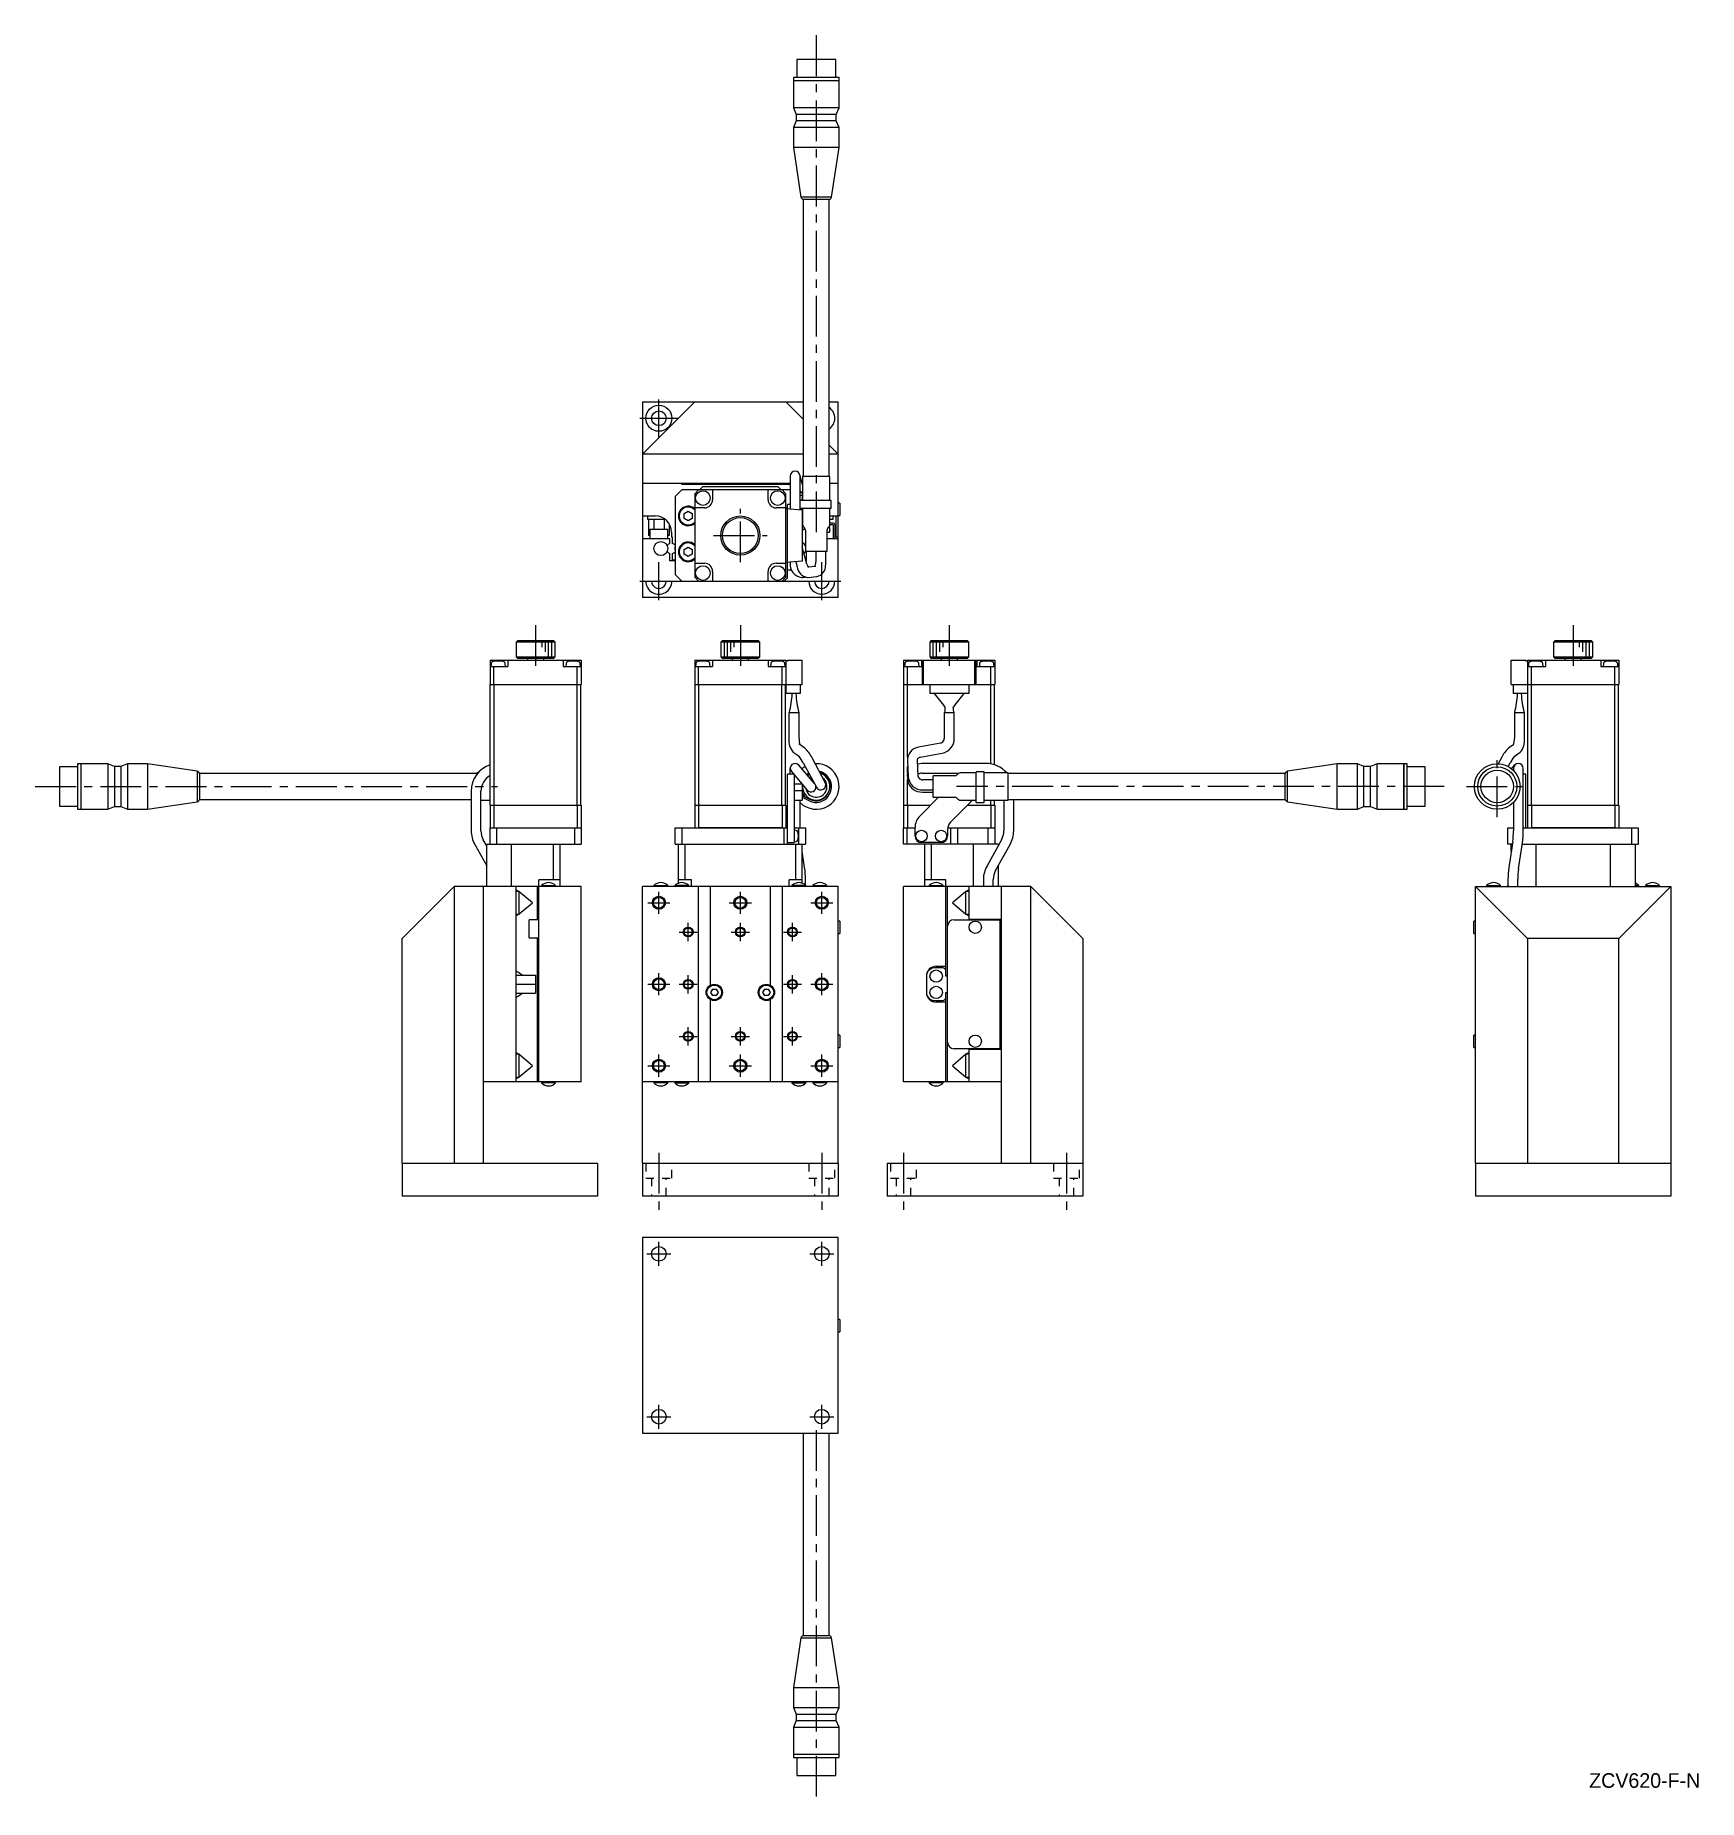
# Model space of a CAD drawing. Extents: x -104 to 406, y 13 to 555.
import ezdxf

# ---------------------------------------------------------------- set-up
doc = ezdxf.new("R2010")
doc.units = 0
doc.header["$LTSCALE"] = 10
doc.linetypes.add('CENTER', pattern=[2, 1.25, -0.25, 0.25, -0.25])
doc.linetypes.add('DOT', pattern=[0.5, 0.25, -0.25])
doc.layers.add('1', color=7, linetype='CONTINUOUS')
doc.styles.get("Standard").update_dxf_attribs({"font": 'FGP教科書体NT-M'})

msp = doc.modelspace()

# ---------------------------------------------------------------- texts
at = {"layer": '1', "color": 7}
msp.add_text('ZCV620-F-N', height=4.5, dxfattribs=at).set_placement((372.759375, 16.993359))

# ---------------------------------------------------------------- linework, layer by layer
at = {"layer": '1', "color": 4, "linetype": 'CENTER'}
for p, q in [((135.562622, 554.908367), (135.562622, 399.908367)), ((87.262622, 431.565473), (87.262622, 443.165473)), ((81.462622, 437.365473), (93.062622, 437.365473)), ((112.262622, 393.165473), (112.262622, 409.565473)), ((104.062622, 401.365473), (120.462622, 401.365473)), ((87.262622, 381.565473), (87.262622, 393.165473)), ((137.262622, 381.565473), (137.262622, 393.165473)), ((81.462622, 387.365473), (93.062622, 387.365473)), ((131.462622, 387.365473), (143.062622, 387.365473)), ((49.438849, 373.893428), (49.438849, 358.893428)), ((112.262622, 373.893428), (112.262622, 358.893428)), ((176.36798, 373.893428), (176.36798, 358.893428)), ((367.840496, 373.893428), (367.840496, 358.893428)), ((344.540496, 314.943429), (344.540496, 333.743426)), ((-104.104045, 324.343428), (37.739138, 324.343428)), ((328.232394, 324.343428), (178.57083, 324.343428)), ((335.140497, 324.343428), (353.940495, 324.343428)), ((83.862622, 288.643428), (90.662622, 288.643428)), ((87.262622, 285.243428), (87.262622, 292.043428)), ((108.862622, 288.643428), (115.662622, 288.643428)), ((112.262622, 285.243428), (112.262622, 292.043428)), ((133.862622, 288.643428), (140.662622, 288.643428)), ((137.262622, 285.243428), (137.262622, 292.043428)), ((96.262622, 276.843428), (96.262622, 282.443428)), ((112.262622, 276.843428), (112.262622, 282.443428)), ((128.262622, 276.843428), (128.262622, 282.443428)), ((93.462622, 279.643428), (99.062622, 279.643428)), ((109.462622, 279.643428), (115.062622, 279.643428)), ((125.462622, 279.643428), (131.062622, 279.643428)), ((87.262622, 260.243428), (87.262622, 267.043428)), ((96.262622, 260.843428), (96.262622, 266.443428)), ((128.262622, 260.843428), (128.262622, 266.443428)), ((137.262622, 260.243428), (137.262622, 267.043428)), ((83.862622, 263.643428), (90.662622, 263.643428)), ((93.462622, 263.643428), (99.062622, 263.643428)), ((125.462622, 263.643428), (131.062622, 263.643428)), ((133.862622, 263.643428), (140.662622, 263.643428)), ((96.262622, 244.843428), (96.262622, 250.443428)), ((112.262622, 244.843428), (112.262622, 250.443428)), ((128.262622, 244.843428), (128.262622, 250.443428)), ((93.462622, 247.643428), (99.062622, 247.643428)), ((109.462622, 247.643428), (115.062622, 247.643428)), ((125.462622, 247.643428), (131.062622, 247.643428)), ((83.862622, 238.643428), (90.662622, 238.643428)), ((87.262622, 235.243428), (87.262622, 242.043428)), ((108.862622, 238.643428), (115.662622, 238.643428)), ((112.262622, 235.243428), (112.262622, 242.043428)), ((133.862622, 238.643428), (140.662622, 238.643428)), ((137.262622, 235.243428), (137.262622, 242.043428)), ((87.262622, 211.914258), (87.262622, 193.893428)), ((137.262622, 211.914258), (137.262622, 193.893428)), ((162.36798, 211.914258), (162.36798, 193.893428)), ((212.36798, 211.914258), (212.36798, 193.893428)), ((87.262622, 177.190333), (87.262622, 184.590333)), ((137.262622, 177.190333), (137.262622, 184.590333)), ((83.562622, 180.890333), (90.962622, 180.890333)), ((133.562622, 180.890333), (140.962622, 180.890333)), ((83.562622, 130.890333), (90.962622, 130.890333)), ((87.262622, 127.190333), (87.262622, 134.590333)), ((133.562622, 130.890333), (140.962622, 130.890333)), ((137.262622, 127.190333), (137.262622, 134.590333)), ((135.562622, 126.798642), (135.562622, 13.347439))]:
    msp.add_line(p, q, dxfattribs=at)
at = {"layer": '1', "color": 7, "linetype": 'CONTINUOUS'}
for p, q in [((129.562624, 547.451261), (129.562624, 541.95126)), ((141.56262, 547.451261), (129.562624, 547.451261)), ((141.56262, 541.95126), (141.56262, 547.451261)), ((128.562623, 541.95126), (128.562623, 540.951258)), ((142.562621, 541.95126), (128.562623, 541.95126)), ((142.562621, 540.951258), (142.562621, 541.95126)), ((128.612623, 540.951258), (128.562623, 540.901258)), ((142.562621, 540.951258), (128.562623, 540.951258)), ((128.562623, 540.901258), (128.562623, 532.644258)), ((142.562621, 540.901258), (128.562623, 540.901258)), ((142.562621, 540.901258), (142.512621, 540.951258)), ((142.562621, 532.644258), (142.562621, 540.901258)), ((128.562623, 532.644258), (129.412622, 530.644258)), ((142.562621, 532.644258), (128.562623, 532.644258)), ((141.712622, 530.644258), (142.562621, 532.644258)), ((129.412622, 528.644258), (128.562623, 526.644258)), ((128.562623, 526.644258), (128.562623, 520.451259)), ((142.562621, 526.644258), (128.562623, 526.644258)), ((129.412622, 530.644258), (129.412622, 528.644258)), ((141.712622, 530.644258), (129.412622, 530.644258)), ((141.712622, 528.644258), (129.412622, 528.644258)), ((141.712622, 528.644258), (141.712622, 530.644258)), ((142.562621, 526.644258), (141.712622, 528.644258)), ((142.562621, 520.451259), (142.562621, 526.644258)), ((128.562623, 520.451259), (130.878297, 505.217277)), ((142.562621, 520.451259), (128.562623, 520.451259)), ((140.246948, 505.217277), (142.562621, 520.451259)), ((140.246948, 505.217277), (130.878297, 505.217277)), ((131.562622, 504.493603), (131.562622, 419.451259)), ((139.562622, 504.493603), (131.562622, 504.493603)), ((139.562622, 419.451259), (139.562622, 504.493603)), ((82.262622, 426.365473), (98.262622, 442.365473)), ((82.262622, 442.365473), (82.262622, 382.365473)), ((82.262622, 442.365473), (131.562622, 442.365473)), ((126.262622, 442.365473), (131.562622, 437.065473)), ((139.562622, 442.365473), (142.262622, 442.365473)), ((142.262622, 382.365473), (142.262622, 442.365473)), ((139.562622, 429.065473), (142.262622, 426.365473)), ((131.562622, 426.365473), (82.262622, 426.365473)), ((142.262622, 426.365473), (139.562622, 426.365473)), ((127.580299, 417.365473), (82.262622, 417.365473)), ((94.262622, 417.065473), (94.262622, 417.365473)), ((127.580299, 417.065473), (94.262622, 417.065473)), ((127.580299, 419.643991), (127.580299, 409.523332)), ((131.362622, 416.921798), (130.529188, 420.032219)), ((130.580299, 409.313552), (130.580299, 419.643991)), ((131.362622, 417.365473), (131.24374, 417.365473)), ((131.362622, 419.451259), (131.362622, 412.115473)), ((139.762622, 419.451259), (131.362622, 419.451259)), ((139.762622, 412.115473), (139.762622, 419.451259)), ((142.262622, 417.365473), (139.762622, 417.365473)), ((94.262622, 415.365473), (92.262622, 413.365473)), ((92.262622, 413.365473), (92.262622, 389.365473)), ((127.580299, 415.365473), (94.262622, 415.365473)), ((99.462622, 415.365473), (98.262622, 414.165473)), ((98.262622, 414.165473), (98.262622, 388.565473)), ((100.762622, 416.365473), (99.762622, 415.365473)), ((100.762622, 416.365473), (123.762622, 416.365473)), ((103.762622, 415.365473), (103.762622, 412.365473)), ((120.762622, 412.365473), (120.762622, 415.365473)), ((124.762622, 415.365473), (123.762622, 416.365473)), ((126.262622, 414.165473), (125.062622, 415.365473)), ((126.262622, 388.565473), (126.262622, 414.165473)), ((131.362622, 414.265473), (130.580299, 415.047797)), ((130.580299, 413.765473), (131.262622, 413.765473)), ((131.262622, 412.265473), (130.580299, 412.265473)), ((140.162622, 412.115473), (130.580299, 412.115473)), ((131.192622, 412.265473), (131.192622, 412.115473)), ((131.262622, 413.765473), (131.262622, 412.115473)), ((140.162622, 409.615473), (140.162622, 412.115473)), ((82.262622, 407.365473), (86.162622, 407.365473)), ((83.762622, 407.365473), (83.762622, 406.365473)), ((83.762622, 406.365473), (89.162622, 406.365473)), ((84.087196, 406.365473), (84.087196, 401.365473)), ((85.674909, 406.365473), (85.674909, 403.365473)), ((88.850336, 406.365473), (88.850336, 403.365473)), ((95.012622, 408.087161), (96.262622, 408.808849)), ((95.012622, 406.643785), (95.012622, 408.087161)), ((96.262622, 405.922097), (95.012622, 406.643785)), ((96.262622, 408.808849), (97.512622, 408.087161)), ((97.512622, 406.643785), (96.262622, 405.922097)), ((97.512622, 408.087161), (97.512622, 406.643785)), ((101.262622, 409.865473), (98.262622, 409.865473)), ((126.262622, 409.865473), (123.262622, 409.865473)), ((126.262622, 409.615473), (131.262622, 409.265833)), ((127.580299, 410.865473), (126.762622, 410.865473)), ((126.762622, 388.365473), (126.762622, 410.865473)), ((140.162622, 409.615473), (130.580299, 409.615473)), ((130.580299, 409.465473), (131.262622, 409.465473)), ((131.192622, 409.615473), (131.192622, 409.465473)), ((131.262622, 409.615473), (131.262622, 393.465107)), ((131.362622, 409.615473), (131.362622, 404.765473)), ((139.762622, 404.765473), (139.762622, 409.615473)), ((139.762622, 407.365473), (142.262622, 407.365473)), ((139.762622, 406.365473), (140.762622, 406.365473)), ((140.762622, 406.365473), (140.762622, 407.365473)), ((141.662622, 400.865473), (141.662622, 407.365473)), ((142.162622, 407.365473), (142.162622, 400.865473)), ((142.762622, 411.265473), (142.262622, 411.265473)), ((142.262622, 407.465473), (142.762622, 407.465473)), ((142.762622, 411.265473), (142.762622, 407.465473)), ((84.512622, 401.365473), (84.087196, 401.365473)), ((84.512622, 403.365473), (90.012622, 403.365473)), ((84.512622, 403.365473), (84.512622, 400.365473)), ((90.012622, 400.365473), (90.012622, 403.365473)), ((90.438049, 401.365473), (90.012622, 401.365473)), ((90.438049, 404.955243), (90.438049, 401.365473)), ((91.162622, 402.365473), (91.162622, 400.865473)), ((91.462622, 400.865473), (91.162622, 400.865473)), ((91.462622, 398.901753), (91.462622, 400.865473)), ((131.262622, 402.865473), (132.050292, 403.653143)), ((131.655516, 404.058366), (131.969729, 403.744153)), ((132.262622, 403.037046), (132.262622, 396.451259)), ((138.862622, 396.451259), (138.862622, 403.037046)), ((138.862622, 402.365473), (139.762622, 402.365473)), ((139.155516, 403.744153), (139.469729, 404.058366)), ((139.762622, 403.865473), (139.276836, 403.865473)), ((140.762622, 404.665473), (139.75761, 404.665473)), ((140.762622, 405.165473), (139.762622, 405.165473)), ((139.762622, 402.365473), (139.762622, 403.865473)), ((140.762622, 404.665473), (140.762622, 400.365473)), ((141.262622, 404.665473), (141.262622, 400.365473)), ((142.162622, 400.865473), (141.662622, 400.865473)), ((90.662622, 400.365473), (82.262622, 400.365473)), ((90.662622, 398.901753), (90.662622, 400.365473)), ((90.662622, 393.565473), (90.662622, 395.829193)), ((91.462622, 393.865473), (91.462622, 395.829193)), ((95.012622, 397.087161), (96.262622, 397.808849)), ((95.012622, 395.643785), (95.012622, 397.087161)), ((96.262622, 394.922097), (95.012622, 395.643785)), ((96.262622, 397.808849), (97.512622, 397.087161)), ((97.512622, 395.643785), (96.262622, 394.922097)), ((97.512622, 397.087161), (97.512622, 395.643785)), ((132.688263, 392.610223), (131.262622, 397.930785)), ((138.862622, 396.451259), (132.262622, 396.451259)), ((132.462622, 396.451259), (132.462622, 393.452324)), ((135.412622, 396.451259), (135.412622, 393.316784)), ((138.512622, 393.316784), (138.512622, 396.451259)), ((142.262622, 400.365473), (138.862622, 400.365473)), ((92.262622, 393.565473), (90.662622, 393.565473)), ((91.462622, 393.865473), (92.262622, 393.865473)), ((98.262622, 392.865473), (101.262622, 392.865473)), ((103.762622, 390.365473), (103.762622, 387.365473)), ((120.762622, 387.365473), (120.762622, 390.365473)), ((123.262622, 392.865473), (126.262622, 392.865473)), ((131.262622, 393.465103), (126.262622, 393.115473)), ((126.762622, 390.865473), (127.971452, 390.865473)), ((127.580299, 393.207614), (127.580299, 392.981882)), ((129.286861, 393.326948), (129.693893, 391.807883)), ((132.35192, 393.865473), (132.462622, 393.865473)), ((132.462622, 393.565473), (132.432304, 393.565473)), ((135.458317, 391.862705), (133.111333, 391.6352)), ((133.218763, 391.510126), (133.14884, 391.585638)), ((82.262622, 387.365473), (142.262622, 387.365473)), ((92.262622, 389.365473), (94.262622, 387.365473)), ((98.262622, 388.565473), (99.462622, 387.365473)), ((125.062622, 387.365473), (126.262622, 388.565473)), ((125.762622, 387.365473), (126.762622, 388.365473)), ((131.102466, 388.483104), (131.257643, 388.492111)), ((131.257643, 388.492111), (131.412094, 388.509832)), ((131.412094, 388.509832), (131.47139, 388.51898)), ((131.47139, 388.51898), (132.122478, 388.626634)), ((132.87501, 388.506197), (133.004582, 388.511244)), ((133.004582, 388.511244), (133.06835, 388.516503)), ((133.06835, 388.516503), (135.757414, 388.777167)), ((142.262622, 382.365473), (82.262622, 382.365473)), ((43.938849, 369.143428), (43.438849, 368.643428)), ((43.438849, 368.643428), (43.438849, 364.143428)), ((55.438849, 368.643428), (43.438849, 368.643428)), ((43.938849, 369.143428), (54.938849, 369.143428)), ((55.438849, 368.643428), (54.938849, 369.143428)), ((55.438849, 364.143428), (55.438849, 368.643428)), ((106.762622, 369.143428), (106.262622, 368.643428)), ((118.262622, 368.643428), (106.262622, 368.643428)), ((106.262622, 368.643428), (106.262622, 364.143428)), ((106.762622, 369.143428), (117.762622, 369.143428)), ((118.262622, 368.643428), (117.762622, 369.143428)), ((118.262622, 364.143428), (118.262622, 368.643428)), ((170.86798, 369.143428), (170.36798, 368.643428)), ((182.36798, 368.643428), (170.36798, 368.643428)), ((170.36798, 368.643428), (170.36798, 364.143428)), ((170.86798, 369.143428), (181.86798, 369.143428)), ((182.36798, 368.643428), (181.86798, 369.143428)), ((182.36798, 364.143428), (182.36798, 368.643428)), ((362.340496, 369.143428), (361.840496, 368.643428)), ((373.840496, 368.643428), (361.840496, 368.643428)), ((361.840496, 368.643428), (361.840496, 364.143428)), ((362.340496, 369.143428), (373.340496, 369.143428)), ((373.840496, 368.643428), (373.340496, 369.143428)), ((373.840496, 364.143428), (373.840496, 368.643428)), ((35.438849, 363.143428), (63.438849, 363.143428)), ((35.438849, 363.143428), (35.438849, 355.643428)), ((40.938849, 363.143428), (40.938849, 361.143428)), ((43.438849, 364.143428), (43.938849, 363.643428)), ((43.438849, 364.143428), (55.438849, 364.143428)), ((54.938849, 363.643428), (43.938849, 363.643428)), ((46.938849, 363.643428), (46.938849, 363.143428)), ((51.938849, 363.143428), (51.938849, 363.643428)), ((54.938849, 363.643428), (55.438849, 364.143428)), ((57.938849, 363.143428), (57.938849, 361.143428)), ((63.438849, 363.143428), (63.438849, 355.643428)), ((98.262622, 363.143428), (126.262622, 363.143428)), ((98.262622, 363.143428), (98.262622, 355.643428)), ((103.762622, 363.143428), (103.762622, 361.143428)), ((106.262622, 364.143428), (118.262622, 364.143428)), ((106.262622, 364.143428), (106.762622, 363.643428)), ((117.762622, 363.643428), (106.762622, 363.643428)), ((109.762622, 363.643428), (109.762622, 363.143428)), ((114.762622, 363.143428), (114.762622, 363.643428)), ((117.762622, 363.643428), (118.262622, 364.143428)), ((120.762622, 363.143428), (120.762622, 361.143428)), ((126.262622, 363.143428), (126.262622, 352.843428)), ((126.762622, 363.143428), (126.762622, 362.843428)), ((126.762622, 363.143428), (131.262622, 363.143428)), ((131.262622, 355.643428), (131.262622, 363.143428)), ((162.36798, 363.143428), (190.36798, 363.143428)), ((162.36798, 363.143428), (162.36798, 355.643428)), ((167.86798, 363.143428), (167.86798, 361.143428)), ((168.152943, 363.143428), (168.152943, 362.843428)), ((168.467614, 355.643428), (168.467614, 363.143428)), ((170.36798, 364.143428), (182.36798, 364.143428)), ((170.36798, 364.143428), (170.86798, 363.643428)), ((181.86798, 363.643428), (170.86798, 363.643428)), ((173.86798, 363.643428), (173.86798, 363.143428)), ((178.86798, 363.143428), (178.86798, 363.643428)), ((181.86798, 363.643428), (182.36798, 364.143428)), ((184.268346, 355.643428), (184.268346, 363.143428)), ((184.583016, 363.143428), (184.583016, 362.843428)), ((184.86798, 363.143428), (184.86798, 361.143428)), ((190.36798, 363.143428), (190.36798, 355.643428)), ((348.840496, 355.643428), (348.840496, 363.143428)), ((348.840496, 363.143428), (353.340496, 363.143428)), ((353.340496, 363.143428), (353.340496, 362.843428)), ((353.840496, 363.143428), (353.840496, 352.843428)), ((353.840496, 363.143428), (381.840496, 363.143428)), ((359.340496, 363.143428), (359.340496, 361.143428)), ((361.840496, 364.143428), (373.840496, 364.143428)), ((361.840496, 364.143428), (362.340496, 363.643428)), ((373.340496, 363.643428), (362.340496, 363.643428)), ((365.340496, 363.643428), (365.340496, 363.143428)), ((370.340496, 363.143428), (370.340496, 363.643428)), ((373.340496, 363.643428), (373.840496, 364.143428)), ((376.340496, 363.143428), (376.340496, 361.143428)), ((381.840496, 363.143428), (381.840496, 355.643428)), ((35.438849, 361.143428), (40.938849, 361.143428)), ((35.77505, 362.128707), (35.688849, 361.143428)), ((36.638849, 355.643428), (36.638849, 361.143428)), ((40.188849, 361.143428), (40.102648, 362.128707)), ((57.938849, 361.143428), (63.438849, 361.143428)), ((58.77505, 362.128707), (58.688849, 361.143428)), ((62.238849, 355.643428), (62.238849, 361.143428)), ((63.188849, 361.143428), (63.102648, 362.128707)), ((98.262622, 361.143428), (103.762622, 361.143428)), ((98.598823, 362.128707), (98.512622, 361.143428)), ((99.462622, 355.643428), (99.462622, 361.143428)), ((103.012622, 361.143428), (102.926422, 362.128707)), ((120.762622, 361.143428), (126.262622, 361.143428)), ((121.598823, 362.128707), (121.512622, 361.143428)), ((125.062622, 355.643428), (125.062622, 361.143428)), ((126.012622, 361.143428), (125.926422, 362.128707)), ((126.762622, 362.843428), (126.262622, 362.843428)), ((162.36798, 361.143428), (167.86798, 361.143428)), ((162.704181, 362.128707), (162.61798, 361.143428)), ((163.56798, 355.643428), (163.56798, 361.143428)), ((167.11798, 361.143428), (167.031779, 362.128707)), ((168.11798, 355.643428), (168.11798, 362.843428)), ((168.152943, 362.843428), (168.11798, 362.843428)), ((184.61798, 362.843428), (184.583016, 362.843428)), ((184.61798, 355.643428), (184.61798, 362.843428)), ((184.86798, 361.143428), (190.36798, 361.143428)), ((185.704181, 362.128707), (185.61798, 361.143428)), ((189.16798, 355.643428), (189.16798, 361.143428)), ((190.11798, 361.143428), (190.031779, 362.128707)), ((353.840496, 362.843428), (353.340496, 362.843428)), ((353.840496, 361.143428), (359.340496, 361.143428)), ((354.176697, 362.128707), (354.090496, 361.143428)), ((355.040496, 355.643428), (355.040496, 361.143428)), ((358.590496, 361.143428), (358.504295, 362.128707)), ((376.340496, 361.143428), (381.840496, 361.143428)), ((377.176697, 362.128707), (377.090496, 361.143428)), ((380.640496, 355.643428), (380.640496, 361.143428)), ((381.590496, 361.143428), (381.504295, 362.128707)), ((35.438849, 355.643428), (63.438849, 355.643428)), ((35.538849, 318.643428), (35.538849, 355.643428)), ((36.68027, 318.643428), (36.68027, 355.643428)), ((62.197428, 318.643428), (62.197428, 355.643428)), ((63.338849, 318.643428), (63.338849, 355.643428)), ((98.262622, 355.643428), (131.262622, 355.643428)), ((98.362622, 318.643428), (98.362622, 355.643428)), ((99.504044, 318.643428), (99.504044, 355.643428)), ((125.021201, 318.643428), (125.021201, 355.643428)), ((126.162622, 318.643428), (126.162622, 355.643428)), ((130.662622, 352.843428), (126.262622, 352.843428)), ((130.662622, 355.643428), (130.662622, 352.843428)), ((162.36798, 355.643428), (190.36798, 355.643428)), ((162.46798, 318.643428), (162.46798, 355.643428)), ((163.609401, 333.362702), (163.609401, 355.643428)), ((170.36798, 355.643428), (170.36798, 352.843428)), ((182.36798, 352.843428), (170.36798, 352.843428)), ((182.36798, 355.643428), (182.36798, 352.843428)), ((189.126559, 331.271909), (189.126559, 355.643428)), ((190.26798, 330.987414), (190.26798, 355.643428)), ((348.840496, 355.643428), (381.840496, 355.643428)), ((349.440496, 355.643428), (349.440496, 352.843428)), ((353.840496, 352.843428), (349.440496, 352.843428)), ((353.940496, 318.643428), (353.940496, 355.643428)), ((355.081918, 318.643428), (355.081918, 355.643428)), ((380.599075, 318.643428), (380.599075, 355.643428)), ((381.740496, 318.643428), (381.740496, 355.643428)), ((127.187622, 347.043428), (130.287622, 347.043428)), ((127.187622, 347.043428), (127.187622, 339.060727)), ((130.287622, 339.060727), (130.287622, 347.043428)), ((174.817981, 347.043428), (177.917981, 347.043428)), ((174.817981, 347.043428), (174.817981, 339.060727)), ((175.069092, 348.787546), (175.115538, 348.670937)), ((177.583409, 348.510017), (177.61704, 348.66045)), ((177.61704, 348.66045), (177.656894, 348.767139)), ((177.656894, 348.767139), (177.741283, 348.908955)), ((177.917981, 339.060727), (177.917981, 347.043428)), ((349.815496, 347.043428), (349.815496, 339.060727)), ((349.815496, 347.043428), (352.915496, 347.043428)), ((352.915496, 339.060727), (352.915496, 347.043428)), ((132.063775, 336.152926), (130.251946, 337.387279)), ((173.695049, 337.631106), (166.933212, 336.396752)), ((173.745275, 337.641334), (173.695049, 337.631106)), ((173.881924, 337.680229), (173.745275, 337.641334)), ((174.012163, 337.733435), (173.881924, 337.680229)), ((174.134776, 337.7997), (174.012163, 337.733435)), ((348.039344, 336.152926), (348.031533, 336.147579)), ((349.607506, 337.221276), (348.039344, 336.152926)), ((-91.146938, 331.343427), (-91.146938, 317.343429)), ((-90.146936, 331.343427), (-91.146938, 331.343427)), ((-90.146936, 331.343427), (-90.146936, 317.343429)), ((-90.096936, 331.343427), (-90.146936, 331.293427)), ((-90.096936, 331.343427), (-90.096936, 317.343429)), ((-81.839936, 331.343427), (-90.096936, 331.343427)), ((-81.839936, 331.343427), (-81.839936, 317.343429)), ((-79.839936, 330.493428), (-81.839936, 331.343427)), ((-79.839936, 330.493428), (-79.839936, 318.193428)), ((-77.839936, 330.493428), (-79.839936, 330.493428)), ((-75.839936, 331.343427), (-77.839936, 330.493428)), ((-77.839936, 330.493428), (-77.839936, 318.193428)), ((-75.839936, 331.343427), (-75.839936, 317.343429)), ((-69.646937, 331.343427), (-75.839936, 331.343427)), ((-69.646937, 331.343427), (-69.646937, 317.343429)), ((-54.412955, 329.027753), (-69.646937, 331.343427)), ((128.496435, 334.832268), (128.506552, 334.825327)), ((128.506552, 334.825327), (130.267426, 333.625688)), ((134.973705, 325.270381), (130.224409, 330.871816)), ((131.553384, 331.636679), (135.597205, 324.109851)), ((138.32804, 325.577004), (134.28422, 333.103832)), ((163.513876, 332.289643), (163.774541, 327.284445)), ((163.609401, 328.503132), (163.609401, 330.455403)), ((166.609681, 332.450869), (166.611388, 332.558146)), ((166.870345, 327.445671), (166.609681, 332.450869)), ((166.611388, 332.558146), (166.634182, 332.686957)), ((166.634182, 332.686957), (166.686619, 332.822889)), ((167.984389, 331.401758), (166.672606, 331.239735)), ((166.686619, 332.822889), (166.750922, 332.92761)), ((166.750922, 332.92761), (166.823365, 333.013999)), ((166.823365, 333.013999), (166.902275, 333.087334)), ((166.902275, 333.087334), (166.996667, 333.156884)), ((167.489908, 333.347147), (174.251745, 334.581501)), ((187.646498, 331.401758), (167.984389, 331.401758)), ((295.453766, 331.343427), (280.219784, 329.027753)), ((295.453766, 317.343429), (295.453766, 331.343427)), ((301.646765, 331.343427), (295.453766, 331.343427)), ((301.646765, 317.343429), (301.646765, 331.343427)), ((303.646765, 330.493428), (301.646765, 331.343427)), ((303.646765, 318.193428), (303.646765, 330.493428)), ((305.646765, 330.493428), (303.646765, 330.493428)), ((307.646765, 331.343427), (305.646765, 330.493428)), ((305.646765, 318.193428), (305.646765, 330.493428)), ((307.646765, 317.343429), (307.646765, 331.343427)), ((315.903765, 331.343427), (307.646765, 331.343427)), ((315.903765, 317.343429), (315.903765, 331.343427)), ((315.953765, 331.293427), (315.903765, 331.343427)), ((315.953765, 317.343429), (315.953765, 331.343427)), ((316.953767, 331.343427), (315.953765, 331.343427)), ((316.953767, 317.343429), (316.953767, 331.343427)), ((345.818899, 333.103832), (344.868971, 331.335716)), ((347.92375, 330.471525), (348.549734, 331.636679)), ((348.951769, 329.778559), (349.87871, 330.871816)), ((349.784738, 333.590973), (351.596567, 334.825327)), ((-96.646939, 330.343426), (-96.646939, 318.34343)), ((-91.146938, 330.343426), (-96.646939, 330.343426)), ((-54.412955, 329.027753), (-54.412955, 319.659102)), ((-53.689281, 328.343428), (-53.689281, 320.343428)), ((31.353063, 328.343428), (-53.689281, 328.343428)), ((31.353063, 328.543428), (31.353063, 327.992052)), ((31.802536, 328.543428), (31.353063, 328.543428)), ((128.604542, 328.143428), (126.762622, 328.143428)), ((126.762622, 306.643428), (126.762622, 328.143428)), ((127.580299, 328.143428), (127.580299, 329.901758)), ((127.936188, 328.931699), (132.818513, 323.17337)), ((128.762622, 327.956984), (128.762622, 307.143428)), ((128.762622, 325.143428), (131.148157, 325.143428)), ((131.262622, 325.008424), (131.262622, 320.093428)), ((133.256106, 328.293281), (132.67338, 327.98344)), ((163.51592, 327.161996), (163.681611, 325.980105)), ((163.609401, 318.643428), (163.609401, 326.495188)), ((166.870872, 327.436581), (166.870345, 327.445671)), ((166.890416, 327.30528), (166.870872, 327.436581)), ((166.926789, 327.188995), (166.890416, 327.30528)), ((166.975809, 327.084154), (166.926789, 327.188995)), ((167.035445, 326.988095), (166.975809, 327.084154)), ((167.984389, 328.401758), (179.254882, 328.401758)), ((171.453766, 326.393428), (168.319291, 326.393428)), ((171.453766, 321.043428), (171.453766, 327.643428)), ((178.039553, 327.643428), (171.453766, 327.643428)), ((179.060873, 328.250534), (178.74666, 327.936321)), ((184.61798, 328.543428), (179.76798, 328.543428)), ((184.61798, 319.443428), (184.61798, 328.843428)), ((187.11798, 328.843428), (184.61798, 328.843428)), ((187.11798, 319.443428), (187.11798, 328.843428)), ((194.453766, 328.543428), (187.11798, 328.543428)), ((194.453766, 320.143428), (194.453766, 328.543428)), ((279.49611, 328.343428), (194.453766, 328.343428)), ((279.49611, 320.343428), (279.49611, 328.343428)), ((280.219784, 319.659102), (280.219784, 329.027753)), ((322.453768, 330.343426), (316.953767, 330.343426)), ((322.453768, 318.34343), (322.453768, 330.343426)), ((349.52282, 329.901758), (349.52282, 329.260382)), ((352.52282, 310.777402), (352.52282, 329.901758)), ((353.340496, 328.143428), (352.52282, 328.143428)), ((353.340496, 311.643428), (353.340496, 328.143428)), ((-69.646937, 317.343429), (-54.412955, 319.659102)), ((-53.689281, 320.343428), (29.660331, 320.343428)), ((29.660331, 322.901758), (29.660331, 310.777402)), ((32.660331, 310.777402), (32.660331, 322.901758)), ((32.660331, 320.143428), (35.538849, 320.143428)), ((128.762622, 323.143428), (131.262622, 323.143428)), ((128.762622, 320.093428), (131.262622, 320.093428)), ((130.580299, 311.643428), (130.580299, 320.093428)), ((131.262622, 321.619813), (133.490842, 320.435048)), ((131.262622, 321.053528), (133.256106, 319.993574)), ((167.332446, 315.264748), (173.111126, 321.043428)), ((168.15008, 322.643428), (171.453766, 322.643428)), ((168.319291, 323.293428), (171.453766, 323.293428)), ((171.453766, 321.043428), (178.039553, 321.043428)), ((183.474834, 320.093428), (176.74666, 313.365253)), ((178.74666, 320.750534), (179.060873, 320.436321)), ((179.346917, 320.236396), (179.385225, 320.093428)), ((179.385225, 320.093428), (184.052659, 320.093428)), ((179.76798, 320.143428), (184.61798, 320.143428)), ((184.052659, 320.093428), (184.066056, 320.143428)), ((187.11798, 320.143428), (194.453766, 320.143428)), ((187.76798, 320.093428), (188.26798, 320.093428)), ((189.126559, 318.643428), (189.126559, 320.143428)), ((190.26798, 318.643428), (190.26798, 320.143428)), ((193.146498, 320.143428), (193.146498, 310.777402)), ((194.453766, 320.343428), (279.49611, 320.343428)), ((196.146498, 310.777402), (196.146498, 320.343428)), ((280.219784, 319.659102), (295.453766, 317.343429)), ((-96.646939, 318.34343), (-91.146938, 318.34343)), ((-91.146938, 317.343429), (-90.146936, 317.343429)), ((-90.146936, 317.393429), (-90.096936, 317.343429)), ((-90.096936, 317.343429), (-81.839936, 317.343429)), ((-81.839936, 317.343429), (-79.839936, 318.193428)), ((-79.839936, 318.193428), (-77.839936, 318.193428)), ((-77.839936, 318.193428), (-75.839936, 317.343429)), ((-75.839936, 317.343429), (-69.646937, 317.343429)), ((35.438849, 318.643428), (35.438849, 311.743428)), ((35.438849, 318.643428), (63.438849, 318.643428)), ((36.638849, 318.643428), (36.638849, 311.643428)), ((62.238849, 318.643428), (62.238849, 311.643428)), ((63.438849, 318.643428), (63.438849, 311.743428)), ((98.262622, 318.643428), (98.262622, 311.643428)), ((98.262622, 318.643428), (126.262622, 318.643428)), ((99.462622, 318.643428), (99.462622, 311.743428)), ((125.062622, 318.643428), (125.062622, 311.743428)), ((126.262622, 318.643428), (126.262622, 311.643428)), ((162.36798, 318.643428), (162.36798, 311.743428)), ((162.36798, 318.643428), (170.711126, 318.643428)), ((163.56798, 318.643428), (163.56798, 311.643428)), ((182.024834, 318.643428), (190.36798, 318.643428)), ((184.61798, 319.443428), (187.11798, 319.443428)), ((189.16798, 318.643428), (189.16798, 311.643428)), ((190.36798, 318.643428), (190.36798, 311.743428)), ((295.453766, 317.343429), (301.646765, 317.343429)), ((301.646765, 317.343429), (303.646765, 318.193428)), ((303.646765, 318.193428), (305.646765, 318.193428)), ((305.646765, 318.193428), (307.646765, 317.343429)), ((307.646765, 317.343429), (315.903765, 317.343429)), ((315.903765, 317.343429), (315.953765, 317.393429)), ((315.953765, 317.343429), (316.953767, 317.343429)), ((316.953767, 318.34343), (322.453768, 318.34343)), ((349.52282, 319.426474), (349.52282, 310.777402)), ((353.840496, 318.643428), (353.840496, 311.643428)), ((353.840496, 318.643428), (381.840496, 318.643428)), ((355.040496, 318.643428), (355.040496, 311.743428)), ((380.640496, 318.643428), (380.640496, 311.743428)), ((381.840496, 318.643428), (381.840496, 311.643428)), ((35.438849, 311.743428), (35.538849, 311.643428)), ((35.438849, 306.643428), (35.438849, 311.643428)), ((35.438849, 311.643428), (63.438849, 311.643428)), ((37.438849, 311.643428), (37.438849, 306.643428)), ((61.438849, 306.643428), (61.438849, 311.643428)), ((63.338849, 311.643428), (63.438849, 311.743428)), ((63.438849, 311.643428), (63.438849, 306.643428)), ((92.262622, 306.643428), (92.262622, 311.643428)), ((92.262622, 311.643428), (126.762622, 311.643428)), ((94.262622, 311.643428), (94.262622, 306.643428)), ((99.362622, 311.643428), (99.462622, 311.743428)), ((99.462622, 311.743428), (125.062622, 311.743428)), ((125.062622, 311.743428), (125.162622, 311.643428)), ((125.762622, 306.643428), (125.762622, 311.643428)), ((128.762622, 311.643428), (132.262622, 311.643428)), ((129.44541, 310.833692), (128.762622, 310.893428)), ((130.262622, 306.643428), (130.262622, 311.643428)), ((132.262622, 311.643428), (132.262622, 306.643428)), ((162.36798, 311.743428), (162.46798, 311.643428)), ((162.36798, 306.643428), (162.36798, 311.643428)), ((162.36798, 311.643428), (165.86798, 311.643428)), ((163.36798, 311.643428), (163.36798, 306.643428)), ((165.86798, 309.143428), (165.86798, 311.729214)), ((175.86798, 311.243933), (175.86798, 309.143428)), ((175.894698, 311.643428), (190.36798, 311.643428)), ((176.86798, 306.643428), (176.86798, 311.643428)), ((178.86798, 311.643428), (178.86798, 306.643428)), ((188.36798, 306.643428), (188.36798, 311.643428)), ((190.26798, 311.643428), (190.36798, 311.743428)), ((190.36798, 311.643428), (190.36798, 306.643428)), ((347.840496, 306.643428), (347.840496, 311.643428)), ((347.840496, 311.643428), (349.52282, 311.643428)), ((352.52282, 311.643428), (387.840496, 311.643428)), ((354.940496, 311.643428), (355.040496, 311.743428)), ((355.040496, 311.743428), (380.640496, 311.743428)), ((380.640496, 311.743428), (380.740496, 311.643428)), ((385.840496, 306.643428), (385.840496, 311.643428)), ((387.840496, 311.643428), (387.840496, 306.643428)), ((30.756144, 306.546815), (34.438849, 299.943168)), ((34.438849, 306.102593), (33.376252, 308.00799)), ((34.438849, 293.643428), (34.438849, 306.643428)), ((34.438849, 306.643428), (63.438849, 306.643428)), ((41.938849, 306.643428), (41.938849, 293.643428)), ((54.938849, 295.643428), (54.938849, 306.643428)), ((56.938849, 293.643428), (56.938849, 306.643428)), ((92.262622, 306.643428), (132.262622, 306.643428)), ((93.262622, 294.671855), (93.262622, 306.643428)), ((95.262622, 306.643428), (95.262622, 295.643428)), ((126.762622, 307.143428), (128.762622, 307.143428)), ((128.762622, 307.393428), (129.44541, 307.453164)), ((129.262622, 295.643428), (129.262622, 306.643428)), ((131.262622, 294.671855), (131.262622, 306.643428)), ((132.003425, 299.489466), (131.262622, 304.447011)), ((191.36798, 306.643428), (162.36798, 306.643428)), ((173.86798, 307.143428), (167.86798, 307.143428)), ((168.86798, 293.643428), (168.86798, 306.643428)), ((170.86798, 306.643428), (170.86798, 295.643428)), ((183.86798, 293.643428), (183.86798, 306.643428)), ((192.430577, 308.00799), (187.963793, 299.998371)), ((190.583901, 298.537196), (195.050685, 306.546815)), ((191.36798, 306.643428), (191.36798, 306.102593)), ((349.168705, 306.643428), (347.840496, 306.643428)), ((349.296565, 307.499085), (348.099694, 299.489466)), ((348.840496, 304.447011), (348.840496, 306.643428)), ((351.066751, 299.046101), (352.263622, 307.05572)), ((352.202014, 306.643428), (387.840496, 306.643428)), ((356.340496, 306.643428), (356.340496, 293.643428)), ((379.340496, 293.643428), (379.340496, 306.643428)), ((386.840496, 306.643428), (386.840496, 293.643428)), ((191.36798, 299.943168), (191.36798, 293.643428)), ((24.438849, 293.643428), (8.438849, 277.643428)), ((24.438849, 293.643428), (24.438849, 208.743428)), ((63.438849, 293.643428), (24.438849, 293.643428)), ((33.438849, 208.643428), (33.438849, 293.643428)), ((43.438849, 233.643428), (43.438849, 293.643428)), ((43.561367, 292.543428), (43.438849, 292.385085)), ((44.310026, 292.14362), (43.561367, 292.543428)), ((49.938849, 293.643428), (49.938849, 283.393428)), ((56.938849, 295.643428), (50.438849, 295.643428)), ((50.438849, 233.643428), (50.438849, 295.643428)), ((51.288849, 293.935675), (55.588849, 293.935675)), ((51.288849, 293.935675), (51.288849, 293.643428)), ((55.588849, 293.643428), (55.588849, 293.935675)), ((63.438849, 233.643428), (63.438849, 293.643428)), ((142.262622, 293.643428), (82.262622, 293.643428)), ((82.262622, 208.743428), (82.262622, 293.643428)), ((85.712622, 293.935675), (85.712622, 293.643428)), ((85.712622, 293.935675), (90.012622, 293.935675)), ((90.012622, 293.643428), (90.012622, 293.935675)), ((92.112622, 293.935675), (92.112622, 293.643428)), ((96.412622, 293.935675), (92.112622, 293.935675)), ((97.262622, 295.643428), (93.262622, 295.643428)), ((96.412622, 293.643428), (96.412622, 293.935675)), ((97.262622, 293.643428), (97.262622, 295.643428)), ((99.462622, 233.643428), (99.462622, 293.643428)), ((103.062622, 263.336599), (103.062622, 293.643428)), ((121.462622, 293.643428), (121.462622, 263.336599)), ((125.062622, 293.643428), (125.062622, 233.643428)), ((127.262622, 293.643428), (127.262622, 295.643428)), ((131.262622, 295.643428), (127.262622, 295.643428)), ((128.112622, 293.935675), (128.112622, 293.643428)), ((132.412622, 293.935675), (128.112622, 293.935675)), ((132.262622, 294.079496), (132.262622, 295.767783)), ((132.412622, 293.643428), (132.412622, 293.935675)), ((134.512622, 293.935675), (134.512622, 293.643428)), ((134.512622, 293.935675), (138.812622, 293.935675)), ((138.812622, 293.643428), (138.812622, 293.935675)), ((142.262622, 208.743428), (142.262622, 293.643428)), ((162.36798, 233.643428), (162.36798, 293.643428)), ((201.36798, 293.643428), (162.36798, 293.643428)), ((175.36798, 295.643428), (168.86798, 295.643428)), ((170.21798, 293.935675), (174.51798, 293.935675)), ((170.21798, 293.935675), (170.21798, 293.643428)), ((174.51798, 293.643428), (174.51798, 293.935675)), ((175.36798, 266.143428), (175.36798, 295.643428)), ((175.86798, 233.643428), (175.86798, 293.643428)), ((182.245462, 292.543428), (181.496775, 292.1436)), ((182.36798, 292.385085), (182.245462, 292.543428)), ((182.36798, 293.643428), (182.36798, 283.443428)), ((186.86798, 295.767783), (186.86798, 293.643428)), ((189.86798, 293.643428), (189.86798, 295.767783)), ((192.36798, 208.643428), (192.36798, 293.643428)), ((201.36798, 208.743428), (201.36798, 293.643428)), ((217.36798, 277.643428), (201.36798, 293.643428)), ((337.840496, 208.743428), (337.840496, 293.643428)), ((353.840496, 277.643428), (337.840496, 293.643428)), ((337.840496, 293.643428), (397.840496, 293.643428)), ((341.290496, 293.935675), (345.590496, 293.935675)), ((341.290496, 293.935675), (341.290496, 293.643428)), ((345.590496, 293.643428), (345.590496, 293.935675)), ((347.840496, 293.935675), (347.690496, 293.935675)), ((347.690496, 293.935675), (347.690496, 293.643428)), ((347.840496, 295.767783), (347.840496, 293.643428)), ((350.840496, 293.643428), (350.840496, 295.767783)), ((397.840496, 293.643428), (381.840496, 277.643428)), ((387.990496, 293.935675), (386.840496, 293.935675)), ((387.990496, 293.643428), (387.990496, 293.935675)), ((390.090496, 293.935675), (394.390496, 293.935675)), ((390.090496, 293.935675), (390.090496, 293.643428)), ((394.390496, 293.643428), (394.390496, 293.935675)), ((397.840496, 293.643428), (397.840496, 208.743428)), ((44.438849, 292.143428), (43.438849, 292.143428)), ((48.438849, 288.643428), (44.438599, 292.049491)), ((44.438631, 285.237388), (48.438849, 288.643428)), ((44.438849, 285.143428), (44.438849, 292.143428)), ((181.368199, 292.049468), (177.36798, 288.643428)), ((177.36798, 288.643428), (181.368229, 285.237365)), ((181.36798, 292.143428), (181.36798, 285.143428)), ((182.36798, 292.143428), (181.36798, 292.143428)), ((43.438849, 285.143428), (44.438849, 285.143428)), ((43.438849, 284.90177), (43.561367, 284.743428)), ((43.561367, 284.743428), (44.310054, 285.143256)), ((47.438849, 277.893428), (47.438849, 283.393428)), ((50.438849, 283.393428), (47.438849, 283.393428)), ((142.762622, 283.043428), (142.262622, 283.043428)), ((142.762622, 283.043428), (142.762622, 279.243428)), ((177.86798, 283.443428), (191.86798, 283.443428)), ((181.36798, 285.143428), (182.36798, 285.143428)), ((181.496802, 285.143236), (182.245462, 284.743428)), ((182.245462, 284.743428), (182.36798, 284.90177)), ((182.36798, 283.643428), (192.36798, 283.643428)), ((190.86798, 283.643428), (190.86798, 283.443428)), ((191.86798, 283.443428), (191.86798, 243.843428)), ((337.340496, 279.243428), (337.340496, 283.043428)), ((337.840496, 283.043428), (337.340496, 283.043428)), ((8.438849, 208.743428), (8.438849, 277.643428)), ((47.438849, 277.893428), (50.438849, 277.893428)), ((49.938849, 277.893428), (49.938849, 233.643428)), ((142.262622, 279.243428), (142.762622, 279.243428)), ((217.36798, 277.643428), (217.36798, 208.743428)), ((337.340496, 279.243428), (337.840496, 279.243428)), ((381.840496, 277.643428), (353.840496, 277.643428)), ((353.840496, 277.643428), (353.840496, 208.743428)), ((381.840496, 208.743428), (381.840496, 277.643428)), ((43.561367, 267.543428), (43.438849, 267.385085)), ((43.438849, 266.393428), (49.438849, 266.393428)), ((43.656985, 267.526707), (43.561367, 267.543428)), ((43.78999, 267.472447), (43.656985, 267.526707)), ((49.438849, 266.393428), (49.438849, 260.893428)), ((169.36798, 266.143428), (169.36798, 261.143428)), ((174.36798, 268.643428), (171.86798, 268.643428)), ((172.36798, 269.143428), (175.36798, 269.143428)), ((175.86798, 266.143428), (175.36798, 266.143428)), ((43.438849, 263.643428), (49.438849, 263.643428)), ((43.438849, 260.893428), (49.438849, 260.893428)), ((103.685272, 262.143428), (103.107922, 261.143428)), ((103.107922, 261.143428), (103.685272, 260.143428)), ((103.685272, 262.143428), (104.839972, 262.143428)), ((104.839972, 260.143428), (103.685272, 260.143428)), ((104.839972, 262.143428), (105.417323, 261.143428)), ((105.417323, 261.143428), (104.839972, 260.143428)), ((119.685272, 262.143428), (119.107922, 261.143428)), ((119.107922, 261.143428), (119.685272, 260.143428)), ((119.685272, 262.143428), (120.839972, 262.143428)), ((120.839972, 260.143428), (119.685272, 260.143428)), ((120.839972, 262.143428), (121.417323, 261.143428)), ((121.417323, 261.143428), (120.839972, 260.143428)), ((175.36798, 261.143428), (175.86798, 261.143428)), ((175.36798, 233.643428), (175.36798, 261.143428)), ((43.438849, 259.90177), (43.561367, 259.743428)), ((43.561367, 259.743428), (43.696035, 259.773445)), ((103.062622, 233.643428), (103.062622, 258.950256)), ((121.462622, 258.950256), (121.462622, 233.643428)), ((171.86798, 258.643428), (174.36798, 258.643428)), ((175.36798, 258.143428), (172.36798, 258.143428)), ((142.762622, 248.043428), (142.262622, 248.043428)), ((142.262622, 244.243428), (142.762622, 244.243428)), ((142.762622, 248.043428), (142.762622, 244.243428)), ((191.86798, 243.843428), (177.86798, 243.843428)), ((182.36798, 243.843428), (182.36798, 233.643428)), ((190.86798, 243.843428), (190.86798, 243.643428)), ((337.340496, 244.243428), (337.340496, 248.043428)), ((337.840496, 248.043428), (337.340496, 248.043428)), ((337.340496, 244.243428), (337.840496, 244.243428)), ((43.561374, 242.543428), (43.438849, 242.385085)), ((44.438849, 242.143428), (43.438849, 242.143428)), ((44.310127, 242.143547), (43.561374, 242.543428)), ((48.438849, 238.643428), (44.438157, 242.04982)), ((44.438305, 235.237146), (48.438849, 238.643428)), ((44.438849, 235.143428), (44.438849, 242.143428)), ((181.368117, 242.049407), (177.36798, 238.643428)), ((177.36798, 238.643428), (181.368443, 235.237206)), ((181.36798, 242.143428), (181.36798, 235.143428)), ((182.36798, 242.143428), (181.36798, 242.143428)), ((182.245461, 242.543428), (181.497316, 242.143989)), ((182.36798, 242.385085), (182.245461, 242.543428)), ((192.36798, 243.643428), (182.36798, 243.643428)), ((63.438849, 233.643428), (33.438849, 233.643428)), ((43.438849, 235.143428), (44.438849, 235.143428)), ((43.438849, 234.90177), (43.56137, 234.743428)), ((43.56137, 234.743428), (44.309509, 235.142864)), ((51.288849, 233.643428), (51.288849, 233.35118)), ((55.588849, 233.35118), (51.288849, 233.35118)), ((55.588849, 233.35118), (55.588849, 233.643428)), ((142.262622, 233.643428), (82.262622, 233.643428)), ((85.712622, 233.643428), (85.712622, 233.35118)), ((90.012622, 233.35118), (85.712622, 233.35118)), ((90.012622, 233.35118), (90.012622, 233.643428)), ((92.112622, 233.643428), (92.112622, 233.35118)), ((92.112622, 233.35118), (96.412622, 233.35118)), ((96.412622, 233.35118), (96.412622, 233.643428)), ((128.112622, 233.643428), (128.112622, 233.35118)), ((128.112622, 233.35118), (132.412622, 233.35118)), ((132.412622, 233.35118), (132.412622, 233.643428)), ((134.512622, 233.643428), (134.512622, 233.35118)), ((138.812622, 233.35118), (134.512622, 233.35118)), ((138.812622, 233.35118), (138.812622, 233.643428)), ((192.36798, 233.643428), (162.36798, 233.643428)), ((170.21798, 233.643428), (170.21798, 233.35118)), ((174.51798, 233.35118), (170.21798, 233.35118)), ((174.51798, 233.35118), (174.51798, 233.643428)), ((181.36798, 235.143428), (182.36798, 235.143428)), ((181.496741, 235.143281), (182.245457, 234.743428)), ((182.245457, 234.743428), (182.36798, 234.90177)), ((8.438849, 208.743428), (8.538849, 208.643428)), ((8.438849, 208.643428), (8.438849, 198.643428)), ((68.438849, 208.643428), (8.438849, 208.643428)), ((24.338849, 208.643428), (24.438849, 208.743428)), ((24.438849, 208.743428), (33.438849, 208.743428)), ((68.438849, 208.643428), (68.438849, 198.643428)), ((82.262622, 208.743428), (82.362622, 208.643428)), ((82.262622, 208.643428), (82.262622, 198.643428)), ((142.262622, 208.643428), (82.262622, 208.643428)), ((142.162622, 208.643428), (142.262622, 208.743428)), ((142.262622, 208.643428), (142.262622, 198.643428)), ((157.36798, 208.643428), (157.36798, 198.643428)), ((217.36798, 208.643428), (157.36798, 208.643428)), ((192.36798, 208.743428), (201.36798, 208.743428)), ((201.36798, 208.743428), (201.46798, 208.643428)), ((217.26798, 208.643428), (217.36798, 208.743428)), ((217.36798, 208.643428), (217.36798, 198.643428)), ((337.840496, 208.743428), (337.940496, 208.643428)), ((337.840496, 208.643428), (337.840496, 198.643428)), ((397.840496, 208.643428), (337.840496, 208.643428)), ((353.740496, 208.643428), (353.840496, 208.743428)), ((353.840496, 208.743428), (381.840496, 208.743428)), ((381.840496, 208.743428), (381.940496, 208.643428)), ((397.740496, 208.643428), (397.840496, 208.743428)), ((397.840496, 208.643428), (397.840496, 198.643428)), ((68.438849, 198.643428), (8.438849, 198.643428)), ((142.262622, 198.643428), (82.262622, 198.643428)), ((217.36798, 198.643428), (157.36798, 198.643428)), ((397.840496, 198.643428), (337.840496, 198.643428)), ((82.262622, 185.890333), (82.262622, 125.890333)), ((142.262622, 185.890333), (82.262622, 185.890333)), ((142.262622, 125.890333), (142.262622, 185.890333)), ((142.762622, 160.790333), (142.262622, 160.790333)), ((142.762622, 160.790333), (142.762622, 156.990333)), ((142.262622, 156.990333), (142.762622, 156.990333)), ((82.262622, 125.890333), (142.262622, 125.890333)), ((131.562622, 125.890333), (131.562622, 63.762203)), ((139.562622, 63.762203), (139.562622, 125.890333)), ((130.878297, 63.038529), (128.562623, 47.804547)), ((130.878297, 63.038529), (140.246948, 63.038529)), ((131.562622, 63.762203), (139.562622, 63.762203)), ((142.562621, 47.804547), (140.246948, 63.038529)), ((128.562623, 47.804547), (142.562621, 47.804547)), ((128.562623, 47.804547), (128.562623, 41.611548)), ((142.562621, 41.611548), (142.562621, 47.804547)), ((128.562623, 41.611548), (142.562621, 41.611548)), ((128.562623, 41.611548), (129.412622, 39.611548)), ((129.412622, 39.611548), (141.712622, 39.611548)), ((129.412622, 39.611548), (129.412622, 37.611548)), ((141.712622, 39.611548), (142.562621, 41.611548)), ((141.712622, 37.611548), (141.712622, 39.611548)), ((129.412622, 37.611548), (128.562623, 35.611548)), ((128.562623, 35.611548), (142.562621, 35.611548)), ((128.562623, 35.611548), (128.562623, 27.354548)), ((129.412622, 37.611548), (141.712622, 37.611548)), ((142.562621, 35.611548), (141.712622, 37.611548)), ((142.562621, 27.354548), (142.562621, 35.611548)), ((128.562623, 27.354548), (142.562621, 27.354548)), ((128.562623, 27.354548), (128.612623, 27.304548)), ((128.562623, 27.304548), (142.562621, 27.304548)), ((128.562623, 27.304548), (128.562623, 26.304546)), ((142.512621, 27.304548), (142.562621, 27.354548)), ((142.562621, 26.304546), (142.562621, 27.304548)), ((128.562623, 26.304546), (142.562621, 26.304546)), ((129.562624, 26.304546), (129.562624, 20.804545)), ((141.56262, 20.804545), (141.56262, 26.304546)), ((129.562624, 20.804545), (141.56262, 20.804545))]:
    msp.add_line(p, q, dxfattribs=at)
at = {"layer": '1', "color": 9, "linetype": 'CONTINUOUS'}
for p, q in [((51.438849, 367.143428), (51.438849, 368.643428)), ((52.438849, 365.643428), (52.438849, 368.643428)), ((53.438849, 364.143428), (53.438849, 368.643428)), ((54.438849, 364.143428), (54.438849, 368.643428)), ((107.262622, 368.643428), (107.262622, 364.143428)), ((108.262622, 368.643428), (108.262622, 364.143428)), ((109.262622, 368.643428), (109.262622, 365.643428)), ((110.262622, 368.643428), (110.262622, 367.143428)), ((171.36798, 368.643428), (171.36798, 364.143428)), ((172.36798, 368.643428), (172.36798, 364.143428)), ((173.36798, 368.643428), (173.36798, 365.643428)), ((174.36798, 368.643428), (174.36798, 367.143428)), ((369.840496, 367.143428), (369.840496, 368.643428)), ((370.840496, 365.643428), (370.840496, 368.643428)), ((371.840496, 364.143428), (371.840496, 368.643428)), ((372.840496, 364.143428), (372.840496, 368.643428))]:
    msp.add_line(p, q, dxfattribs=at)
at = {"layer": '1', "color": 9, "linetype": 'DOT'}
for p, q in [((83.262622, 208.643428), (83.262622, 204.143428)), ((91.262622, 204.143428), (91.262622, 208.643428)), ((133.262622, 208.643428), (133.262622, 204.143428)), ((141.262622, 204.143428), (141.262622, 208.643428)), ((158.36798, 208.643428), (158.36798, 204.143428)), ((166.36798, 204.143428), (166.36798, 208.643428)), ((208.36798, 208.643428), (208.36798, 204.143428)), ((216.36798, 204.143428), (216.36798, 208.643428)), ((83.262622, 204.143428), (91.262622, 204.143428)), ((85.012622, 204.143428), (85.012622, 198.643428)), ((89.512622, 198.643428), (89.512622, 204.143428)), ((133.262622, 204.143428), (141.262622, 204.143428)), ((135.012622, 204.143428), (135.012622, 198.643428)), ((139.512622, 198.643428), (139.512622, 204.143428)), ((158.36798, 204.143428), (166.36798, 204.143428)), ((160.11798, 204.143428), (160.11798, 198.643428)), ((164.61798, 198.643428), (164.61798, 204.143428)), ((208.36798, 204.143428), (216.36798, 204.143428)), ((210.11798, 204.143428), (210.11798, 198.643428)), ((214.61798, 198.643428), (214.61798, 204.143428))]:
    msp.add_line(p, q, dxfattribs=at)
at = {"layer": '1', "color": 7, "linetype": 'CONTINUOUS'}
for centre, radius in [((87.262622, 437.365473), 4), ((87.262622, 437.365473), 2.25), ((100.762622, 412.865473), 2.25), ((123.762622, 412.865473), 2.25), ((112.262622, 401.365473), 6), ((112.262622, 401.365473), 5.5), ((87.862622, 397.365473), 2.15), ((100.762622, 389.865473), 2.25), ((123.762622, 389.865473), 2.25), ((344.540496, 324.343428), 6.999999), ((344.540496, 324.343428), 5.999998), ((344.540496, 324.343428), 5), ((167.86798, 309.143428), 1.75), ((173.86798, 309.143428), 1.75), ((87.262622, 288.643428), 1.65), ((112.262622, 288.643428), 1.65), ((137.262622, 288.643428), 1.65), ((184.36798, 281.143428), 1.9), ((96.262622, 279.643428), 1.25), ((112.262622, 279.643428), 1.25), ((128.262622, 279.643428), 1.25), ((172.36798, 266.143428), 1.9), ((87.262622, 263.643428), 1.65), ((96.262622, 263.643428), 1.25), ((104.262622, 261.143428), 2.5), ((104.262622, 261.143428), 2.25), ((120.262622, 261.143428), 2.5), ((120.262622, 261.143428), 2.25), ((128.262622, 263.643428), 1.25), ((137.262622, 263.643428), 1.65), ((172.36798, 261.143428), 1.9), ((96.262622, 247.643428), 1.25), ((112.262622, 247.643428), 1.25), ((128.262622, 247.643428), 1.25), ((184.36798, 246.143428), 1.9), ((87.262622, 238.643428), 1.65), ((112.262622, 238.643428), 1.65), ((137.262622, 238.643428), 1.65), ((87.262622, 180.890333), 2.25), ((137.262622, 180.890333), 2.25), ((87.262622, 130.890333), 2.25), ((137.262622, 130.890333), 2.25)]:
    msp.add_circle(centre, radius, dxfattribs=at)
at = {"layer": '1', "color": 9, "linetype": 'CONTINUOUS'}
for centre, radius in [((87.262622, 288.643428), 2), ((112.262622, 288.643428), 2), ((137.262622, 288.643428), 2), ((96.262622, 279.643428), 1.5), ((112.262622, 279.643428), 1.5), ((128.262622, 279.643428), 1.5), ((87.262622, 263.643428), 2), ((137.262622, 263.643428), 2), ((96.262622, 263.643428), 1.5), ((128.262622, 263.643428), 1.5), ((96.262622, 247.643428), 1.5), ((112.262622, 247.643428), 1.5), ((128.262622, 247.643428), 1.5), ((87.262622, 238.643428), 2), ((112.262622, 238.643428), 2), ((137.262622, 238.643428), 2)]:
    msp.add_circle(centre, radius, dxfattribs=at)
at = {"layer": '1', "color": 7, "linetype": 'CONTINUOUS'}
for centre, radius, start, end in [((131.850539, 505.45126), 1.000002, 193.531698, 253.266744), ((139.274705, 505.45126), 1.000002, 286.733256, 346.468302), ((137.262622, 437.365473), 4, 305.099631, 54.900369), ((129.080299, 419.643991), 1.5, 0, 180), ((101.262622, 412.365473), 2.5, 270, 0), ((123.262622, 412.365473), 2.5, 180, 270), ((86.162622, 402.365473), 5, 0, 90), ((96.262622, 407.365473), 3, 48.189685, 311.810315), ((96.262622, 407.365473), 2.75, 43.341758, 316.658242), ((128.262622, 407.365473), 3, 120, 131.810315), ((128.262622, 407.365473), 2.75, 123.055731, 126.052353), ((128.692622, 406.865473), 3.3, 51.98772, 55.108576), ((132.362622, 404.765473), 1, 180, 225), ((131.262622, 403.037046), 1, 0, 45), ((139.862622, 403.037046), 1, 135, 180), ((138.762622, 404.765473), 1, 315, 0), ((140.762622, 404.665473), 0.5, 359.999999, 89.999999), ((91.062622, 397.365473), 1.5875, 104.594028, 143.220956), ((91.062622, 397.365473), 1.5875, 216.779043, 255.405971), ((91.062622, 397.365473), 1.5875, 40.895446, 75.405971), ((91.062622, 397.365473), 1.5875, 284.594029, 319.104554), ((94.262622, 397.365473), 2.15, 158.471096, 201.528904), ((96.262622, 396.365473), 3, 48.189685, 311.810315), ((96.262622, 396.365473), 2.75, 43.341758, 316.658242), ((130.262622, 397.365473), 2.15, 21.528908, 62.282252), ((130.262622, 397.365473), 2.15, 316.1527, 338.471092), ((133.462622, 397.365473), 1.5875, 139.104557, 143.220957), ((133.462622, 397.365473), 1.5875, 216.779043, 230.955687), ((136.662622, 397.365473), 2.15, 329.368848, 334.835696), ((101.262622, 390.365473), 2.5, 0, 90), ((123.262622, 390.365473), 2.5, 90, 180), ((131.518157, 392.436725), 3.975414, 172.11807232, 263.99787546), ((133.393426, 392.189), 3.719112, 185.8817291, 261.98731041), ((135.551089, 393.281323), 2.940433, 193.19298571, 215.21727184), ((131.837663, 393.221848), 3.57622, 337.108519, 1.521178), ((135.024531, 392.113453), 3.415834, 282.38939775, 2.14397779), ((130.822213, 393.310175), 7.690412, 352.01026972, 0.04923593), ((87.262622, 387.365473), 4, 179.999996, 0.000003), ((87.262622, 387.365473), 2.25, 179.999993, 0.000006), ((137.262622, 387.365473), 4, 180.000003, 359.999996), ((137.262622, 387.365473), 2.25, 180.000006, 359.999993), ((36.273147, 362.085129), 0.5, 107.629155, 175), ((37.938849, 356.843428), 6, 72.370845, 107.629155), ((39.604551, 362.085129), 0.5, 5, 72.370845), ((59.273147, 362.085129), 0.5, 107.629155, 175), ((60.938849, 356.843428), 6, 72.370845, 107.629155), ((62.604551, 362.085129), 0.5, 5, 72.370845), ((99.096921, 362.085129), 0.5, 107.629155, 175), ((100.762622, 356.843428), 6, 72.370845, 107.629155), ((102.428324, 362.085129), 0.5, 5, 72.370845), ((122.096921, 362.085129), 0.5, 107.629155, 175), ((123.762622, 356.843428), 6, 72.370845, 107.629155), ((125.428324, 362.085129), 0.5, 5, 72.370845), ((163.202278, 362.085129), 0.5, 107.629155, 175), ((164.86798, 356.843428), 6, 72.370845, 107.629155), ((166.533682, 362.085129), 0.5, 5, 72.370845), ((186.202278, 362.085129), 0.5, 107.629155, 175), ((187.86798, 356.843428), 6, 72.370845, 107.629155), ((189.533682, 362.085129), 0.5, 5, 72.370845), ((354.674794, 362.085129), 0.5, 107.629155, 175), ((356.340496, 356.843428), 6, 72.370845, 107.629155), ((358.006198, 362.085129), 0.5, 5, 72.370845), ((377.674794, 362.085129), 0.5, 107.629155, 175), ((379.340496, 356.843428), 6, 72.370845, 107.629155), ((381.006198, 362.085129), 0.5, 5, 72.370845), ((96.379801, 354.682049), 31.878043, 346.135879, 356.693532), ((160.940733, 354.651143), 31.671896, 183.27201, 193.898579), ((124.529107, 312.18998), 62.399295, 35.90945974, 40.6551637), ((256.779008, 289.307928), 98.991133, 140.07157, 142.98066425), ((316.819358, 355.004877), 34.032002, 346.470847, 356.358564), ((383.322353, 354.621514), 31.474277, 183.238552, 193.932037), ((172.228528, 348.148567), 2.933888, 337.87177587, 10.2560344), ((180.931992, 348.233109), 3.360013, 175.27273928, 200.73648259), ((132.528829, 338.397178), 5.382266, 172.918316, 221.478868), ((137.647072, 338.961286), 7.360121, 179.225868, 193.677733), ((124.787397, 328.520995), 10.544764, 25.760345, 46.366204), ((167.511228, 332.438608), 4.000126, 98.308294, 182.134186), ((173.340466, 339.045633), 1.477592, 302.51840173, 0.58529362), ((173.39647, 339.021557), 4.52168, 280.90317, 0.496344), ((355.31462, 328.539604), 10.535696, 133.874562, 154.328193), ((343.145999, 338.924459), 6.670889, 344.035171, 1.170471), ((347.60738, 338.390646), 5.350244, 318.211383, 7.194792), ((38.160331, 322.901758), 8.5, 107.963415, 180), ((129.080299, 329.901758), 1.5, 40.29366, 220.29366), ((120.947836, 326.174367), 11.929564, 27.250412, 38.762595), ((135.562622, 324.343428), 6.999999, 224.621653, 92.689587), ((135.562622, 324.343428), 6.999999, 118.902597, 129.063546), ((167.71344, 332.033184), 1.332841, 99.65475862, 122.53252921), ((187.646498, 322.901758), 8.5, 41.58465, 90), ((359.5611, 325.927612), 12.403372, 141.635409, 152.594596), ((351.02282, 329.901758), 1.5, 0, 180), ((-54.646938, 328.055511), 1.000002, 16.733256, 76.468302), ((38.160331, 322.901758), 5.5, 118.465735, 180), ((135.562622, 324.343428), 4.2, 173.020659, 72.272804), ((135.562622, 324.343428), 3.3, 190.011542, 52.023374), ((135.562622, 324.343428), 4.684326, 119.226663, 128.455271), ((135.562622, 324.343428), 4.2, 119.339634, 128.24319), ((135.462622, 324.143428), 4.7, 242, 75.292554), ((135.462622, 324.143428), 4.7, 116.995462, 118), ((135.562622, 324.343428), 3.3, 119.637649, 127.683626), ((136.962622, 324.843428), 1.55, 208.247104, 28.247104), ((135.562622, 324.343428), 4.684326, 336.091442, 78.104982), ((166.756838, 327.613608), 3.272232, 159.264982, 187.932905), ((167.852081, 326.904767), 4.271746, 192.50119, 274.000226), ((168.146599, 327.67994), 4.38991, 185.168886, 272.2545), ((167.950686, 326.288067), 2.11396, 89.086508, 121.799172), ((168.267527, 327.964875), 1.572299, 218.40695966, 271.88666521), ((178.039553, 328.643428), 1, 270, 315), ((179.76798, 327.543428), 1, 90, 135), ((280.453767, 328.055511), 1.000002, 103.531698, 163.266744), ((-54.646938, 320.631345), 1.000002, 283.531698, 343.266744), ((135.562622, 324.343428), 4.684326, 203.371078, 222.791455), ((133.962622, 324.143428), 1.5, 220.29366, 9.934744), ((135.462622, 324.143428), 4.2, 242, 334.960332), ((178.039553, 320.043428), 1, 45, 90), ((179.76798, 321.143428), 1, 225, 270), ((187.76798, 320.593428), 0.5, 244.158067, 270), ((188.26798, 320.593428), 0.5, 270, 295.841933), ((280.453767, 320.631345), 1.000002, 196.733256, 256.468302), ((170.86798, 311.729214), 5, 135, 180), ((38.352286, 310.771591), 8.691956, 179.961693, 209.081673), ((38.349091, 310.770761), 5.688764, 179.933111, 209.055331), ((129.401832, 310.335594), 0.5, 15.362549, 85), ((125.062622, 309.143428), 5, 344.637451, 15.362549), ((167.86798, 309.143428), 2, 180, 270), ((173.86798, 309.143428), 2, 270, 0), ((178.86798, 311.243933), 3, 135, 180), ((187.453132, 310.771952), 5.693369, 330.956706, 0.054852), ((187.456591, 310.771061), 8.689909, 330.914821, 0.041814), ((326.990618, 310.685507), 22.532389, 351.870253, 0.233673), ((326.862619, 310.694648), 25.660335, 351.847322, 0.184779), ((129.401832, 307.951261), 0.5, 275, 344.637451), ((106.630615, 295.852502), 25.632147, 359.810628, 8.15727), ((195.557887, 295.774125), 8.689909, 150.914821, 180.041814), ((195.561346, 295.773234), 5.693369, 150.956706, 180.054852), ((373.500698, 295.850538), 25.660335, 171.847322, 180.184779), ((373.372698, 295.859678), 22.532389, 171.870253, 180.233673), ((53.438849, 291.843428), 3, 44.220044, 135.779956), ((87.862622, 291.843428), 3, 44.220044, 135.779956), ((94.262622, 291.843428), 3, 44.220044, 135.779956), ((130.262622, 291.843428), 3, 44.220044, 135.779956), ((136.662622, 291.843428), 3, 44.220044, 135.779956), ((172.36798, 291.843428), 3, 44.220044, 135.779956), ((343.440496, 291.843428), 3, 44.220044, 135.779956), ((349.840496, 291.843428), 3, 131.810315, 135.779956), ((385.840496, 291.843428), 3, 44.220044, 70.528779), ((392.240496, 291.843428), 3, 44.220044, 135.779956), ((177.86798, 281.443428), 2, 90, 180), ((38.61448, 258.835779), 10.068661, 48.64681242, 59.06791456), ((172.36798, 266.143428), 3, 90, 180), ((171.86798, 266.143428), 2.5, 90, 180), ((174.36798, 267.643428), 1, 0, 90), ((39.42695, 267.424808), 8.761761, 299.15937334, 311.79928351), ((171.86798, 261.143428), 2.5, 180, 270), ((172.36798, 261.143428), 3, 180, 270), ((174.36798, 259.643428), 1, 270, 0), ((177.86798, 245.843428), 2, 180, 270), ((53.438849, 235.443428), 3, 224.220044, 315.779956), ((87.862622, 235.443428), 3, 224.220044, 315.779956), ((94.262622, 235.443428), 3, 224.220044, 315.779956), ((130.262622, 235.443428), 3, 224.220044, 315.779956), ((136.662622, 235.443428), 3, 224.220044, 315.779956), ((172.36798, 235.443428), 3, 224.220044, 315.779956), ((131.850539, 62.804546), 1.000002, 106.733256, 166.468302), ((139.274705, 62.804546), 1.000002, 13.531698, 73.266744)]:
    msp.add_arc(centre, radius, start, end, dxfattribs=at)

msp.set_redraw_order([(e.dxf.handle, doc.entitydb.next_handle()) for e in msp.query("TEXT MTEXT ATTDEF DIMENSION ARC_DIMENSION")])  # texts and dimensions are drawn at this point

doc.saveas('drawing.dxf')
